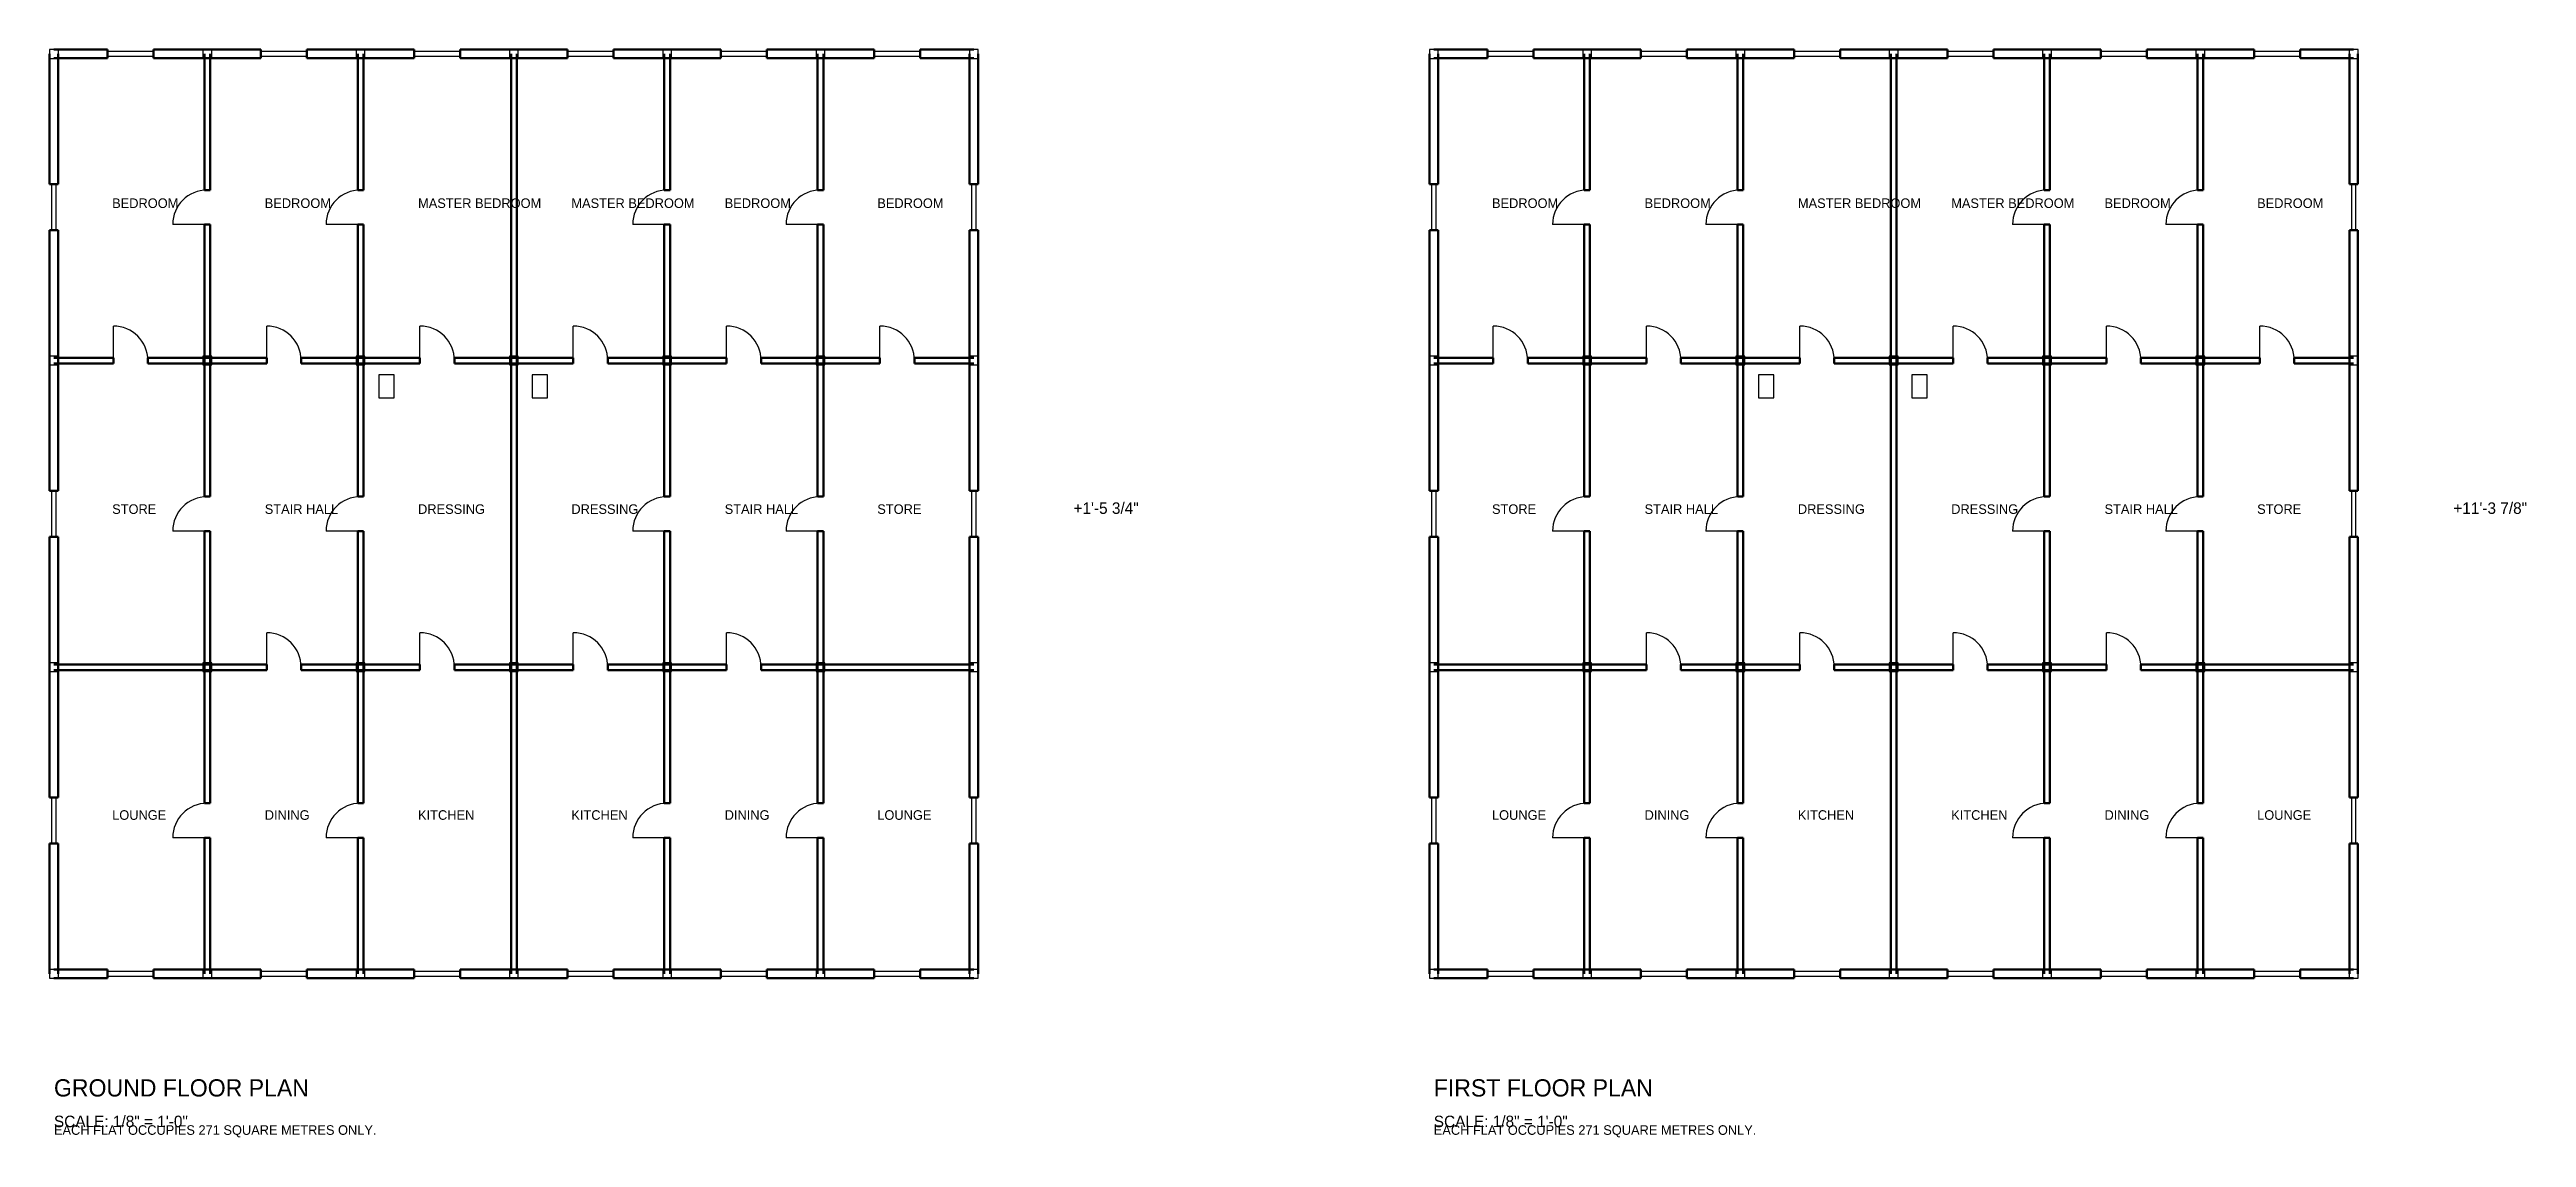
# Model space of a CAD drawing. Header units: inches. Extents: x -5 to 8278, y -168 to 949.
# Drawn here: x -5 to 2540, y -168 to 949 of the extents above; entities that cross this region are included whole.
import ezdxf

# ---------------------------------------------------------------- set-up
doc = ezdxf.new("R2010")
doc.units = ezdxf.units.IN
for name, color, linetype in [('COLUMN', 5, 'CONTINUOUS'), ('DOOR', 3, 'CONTINUOUS'), ('SANITARY', 7, 'CONTINUOUS'), ('TEXT', 6, 'CONTINUOUS'), ('WALL', 4, 'CONTINUOUS'), ('WIND', 2, 'CONTINUOUS')]:
    doc.layers.add(name, color=color, linetype=linetype)

msp = doc.modelspace()

# ---------------------------------------------------------------- texts
at = {"layer": 'TEXT'}
for s, height, p in [('BEDROOM', 9.8425, (59.7933, 786.6634)), ('BEDROOM', 9.8425, (216.5354, 786.6634)), ('MASTER BEDROOM', 9.8425, (374.0157, 786.6634)), ('MASTER BEDROOM', 9.8425, (531.4961, 786.6634)), ('BEDROOM', 9.8425, (688.9764, 786.6634)), ('BEDROOM', 9.8425, (845.7185, 786.6634)), ('BEDROOM', 9.8425, (1477.1161, 786.6634)), ('BEDROOM', 9.8425, (1633.8583, 786.6634)), ('MASTER BEDROOM', 9.8425, (1791.3386, 786.6634)), ('MASTER BEDROOM', 9.8425, (1948.8189, 786.6634)), ('BEDROOM', 9.8425, (2106.2992, 786.6634)), ('BEDROOM', 9.8425, (2263.0413, 786.6634)), ('+1\'-5 3/4"', 11.811, (1047.2441, 472.4409)), ('+11\'-3 7/8"', 11.811, (2464.5669, 472.4409)), ('STORE', 9.8425, (59.7933, 472.4409)), ('STAIR HALL', 9.8425, (216.5354, 472.4409)), ('DRESSING', 9.8425, (374.0157, 472.4409)), ('DRESSING', 9.8425, (531.4961, 472.4409)), ('STAIR HALL', 9.8425, (688.9764, 472.4409)), ('STORE', 9.8425, (845.7185, 472.4409)), ('STORE', 9.8425, (1477.1161, 472.4409)), ('STAIR HALL', 9.8425, (1633.8583, 472.4409)), ('DRESSING', 9.8425, (1791.3386, 472.4409)), ('DRESSING', 9.8425, (1948.8189, 472.4409)), ('STAIR HALL', 9.8425, (2106.2992, 472.4409)), ('STORE', 9.8425, (2263.0413, 472.4409)), ('LOUNGE', 9.8425, (59.7933, 158.2185)), ('DINING', 9.8425, (216.5354, 158.2185)), ('KITCHEN', 9.8425, (374.0157, 158.2185)), ('KITCHEN', 9.8425, (531.4961, 158.2185)), ('DINING', 9.8425, (688.9764, 158.2185)), ('LOUNGE', 9.8425, (845.7185, 158.2185)), ('LOUNGE', 9.8425, (1477.1161, 158.2185)), ('DINING', 9.8425, (1633.8583, 158.2185)), ('KITCHEN', 9.8425, (1791.3386, 158.2185)), ('KITCHEN', 9.8425, (1948.8189, 158.2185)), ('DINING', 9.8425, (2106.2992, 158.2185)), ('LOUNGE', 9.8425, (2263.0413, 158.2185)), ('GROUND FLOOR PLAN', 17.7165, (0, -125.9843)), ('FIRST FLOOR PLAN', 17.7165, (1417.3228, -125.9843)), ('SCALE: 1/8" = 1\'-0"', 11.811, (0, -157.4803)), ('SCALE: 1/8" = 1\'-0"', 11.811, (1417.3228, -157.4803)), ('EACH FLAT OCCUPIES 271 SQUARE METRES ONLY.', 9.8425, (0, -165.3543)), ('EACH FLAT OCCUPIES 271 SQUARE METRES ONLY.', 9.8425, (1417.3228, -165.3543))]:
    msp.add_text(s, height=height, dxfattribs=at).set_placement(p)

# ---------------------------------------------------------------- linework, layer by layer
at = {"layer": 'COLUMN'}
for points in [[(-4.5276, 940.3543), (4.5276, 940.3543), (4.5276, 949.4094), (-4.5276, 949.4094)], [(152.9528, 940.3543), (162.0079, 940.3543), (162.0079, 949.4094), (152.9528, 949.4094)], [(310.4331, 940.3543), (319.4882, 940.3543), (319.4882, 949.4094), (310.4331, 949.4094)], [(467.9134, 940.3543), (476.9685, 940.3543), (476.9685, 949.4094), (467.9134, 949.4094)], [(625.3937, 940.3543), (634.4488, 940.3543), (634.4488, 949.4094), (625.3937, 949.4094)], [(782.874, 940.3543), (791.9291, 940.3543), (791.9291, 949.4094), (782.874, 949.4094)], [(940.3543, 940.3543), (949.4094, 940.3543), (949.4094, 949.4094), (940.3543, 949.4094)], [(1412.7953, 940.3543), (1421.8504, 940.3543), (1421.8504, 949.4094), (1412.7953, 949.4094)], [(1570.2756, 940.3543), (1579.3307, 940.3543), (1579.3307, 949.4094), (1570.2756, 949.4094)], [(1727.7559, 940.3543), (1736.811, 940.3543), (1736.811, 949.4094), (1727.7559, 949.4094)], [(1885.2362, 940.3543), (1894.2913, 940.3543), (1894.2913, 949.4094), (1885.2362, 949.4094)], [(2042.7165, 940.3543), (2051.7717, 940.3543), (2051.7717, 949.4094), (2042.7165, 949.4094)], [(2200.1969, 940.3543), (2209.252, 940.3543), (2209.252, 949.4094), (2200.1969, 949.4094)], [(2357.6772, 940.3543), (2366.7323, 940.3543), (2366.7323, 949.4094), (2357.6772, 949.4094)], [(-4.5276, 625.3937), (4.5276, 625.3937), (4.5276, 634.4488), (-4.5276, 634.4488)], [(152.9528, 625.3937), (162.0079, 625.3937), (162.0079, 634.4488), (152.9528, 634.4488)], [(310.4331, 625.3937), (319.4882, 625.3937), (319.4882, 634.4488), (310.4331, 634.4488)], [(467.9134, 625.3937), (476.9685, 625.3937), (476.9685, 634.4488), (467.9134, 634.4488)], [(625.3937, 625.3937), (634.4488, 625.3937), (634.4488, 634.4488), (625.3937, 634.4488)], [(782.874, 625.3937), (791.9291, 625.3937), (791.9291, 634.4488), (782.874, 634.4488)], [(940.3543, 625.3937), (949.4094, 625.3937), (949.4094, 634.4488), (940.3543, 634.4488)], [(1412.7953, 625.3937), (1421.8504, 625.3937), (1421.8504, 634.4488), (1412.7953, 634.4488)], [(1570.2756, 625.3937), (1579.3307, 625.3937), (1579.3307, 634.4488), (1570.2756, 634.4488)], [(1727.7559, 625.3937), (1736.811, 625.3937), (1736.811, 634.4488), (1727.7559, 634.4488)], [(1885.2362, 625.3937), (1894.2913, 625.3937), (1894.2913, 634.4488), (1885.2362, 634.4488)], [(2042.7165, 625.3937), (2051.7717, 625.3937), (2051.7717, 634.4488), (2042.7165, 634.4488)], [(2200.1969, 625.3937), (2209.252, 625.3937), (2209.252, 634.4488), (2200.1969, 634.4488)], [(2357.6772, 625.3937), (2366.7323, 625.3937), (2366.7323, 634.4488), (2357.6772, 634.4488)], [(-4.5276, 310.4331), (4.5276, 310.4331), (4.5276, 319.4882), (-4.5276, 319.4882)], [(152.9528, 310.4331), (162.0079, 310.4331), (162.0079, 319.4882), (152.9528, 319.4882)], [(310.4331, 310.4331), (319.4882, 310.4331), (319.4882, 319.4882), (310.4331, 319.4882)], [(467.9134, 310.4331), (476.9685, 310.4331), (476.9685, 319.4882), (467.9134, 319.4882)], [(625.3937, 310.4331), (634.4488, 310.4331), (634.4488, 319.4882), (625.3937, 319.4882)], [(782.874, 310.4331), (791.9291, 310.4331), (791.9291, 319.4882), (782.874, 319.4882)], [(940.3543, 310.4331), (949.4094, 310.4331), (949.4094, 319.4882), (940.3543, 319.4882)], [(1412.7953, 310.4331), (1421.8504, 310.4331), (1421.8504, 319.4882), (1412.7953, 319.4882)], [(1570.2756, 310.4331), (1579.3307, 310.4331), (1579.3307, 319.4882), (1570.2756, 319.4882)], [(1727.7559, 310.4331), (1736.811, 310.4331), (1736.811, 319.4882), (1727.7559, 319.4882)], [(1885.2362, 310.4331), (1894.2913, 310.4331), (1894.2913, 319.4882), (1885.2362, 319.4882)], [(2042.7165, 310.4331), (2051.7717, 310.4331), (2051.7717, 319.4882), (2042.7165, 319.4882)], [(2200.1969, 310.4331), (2209.252, 310.4331), (2209.252, 319.4882), (2200.1969, 319.4882)], [(2357.6772, 310.4331), (2366.7323, 310.4331), (2366.7323, 319.4882), (2357.6772, 319.4882)], [(-4.5276, -4.5276), (4.5276, -4.5276), (4.5276, 4.5276), (-4.5276, 4.5276)], [(152.9528, -4.5276), (162.0079, -4.5276), (162.0079, 4.5276), (152.9528, 4.5276)], [(310.4331, -4.5276), (319.4882, -4.5276), (319.4882, 4.5276), (310.4331, 4.5276)], [(467.9134, -4.5276), (476.9685, -4.5276), (476.9685, 4.5276), (467.9134, 4.5276)], [(625.3937, -4.5276), (634.4488, -4.5276), (634.4488, 4.5276), (625.3937, 4.5276)], [(782.874, -4.5276), (791.9291, -4.5276), (791.9291, 4.5276), (782.874, 4.5276)], [(940.3543, -4.5276), (949.4094, -4.5276), (949.4094, 4.5276), (940.3543, 4.5276)], [(1412.7953, -4.5276), (1421.8504, -4.5276), (1421.8504, 4.5276), (1412.7953, 4.5276)], [(1570.2756, -4.5276), (1579.3307, -4.5276), (1579.3307, 4.5276), (1570.2756, 4.5276)], [(1727.7559, -4.5276), (1736.811, -4.5276), (1736.811, 4.5276), (1727.7559, 4.5276)], [(1885.2362, -4.5276), (1894.2913, -4.5276), (1894.2913, 4.5276), (1885.2362, 4.5276)], [(2042.7165, -4.5276), (2051.7717, -4.5276), (2051.7717, 4.5276), (2042.7165, 4.5276)], [(2200.1969, -4.5276), (2209.252, -4.5276), (2209.252, 4.5276), (2200.1969, 4.5276)], [(2357.6772, -4.5276), (2366.7323, -4.5276), (2366.7323, 4.5276), (2357.6772, 4.5276)]]:
    msp.add_lwpolyline(points, close=True, dxfattribs=at)
at = {"layer": 'DOOR'}
for p, q in [((157.4803, 769.685), (122.0472, 769.685)), ((314.9606, 769.685), (279.5276, 769.685)), ((629.9213, 769.685), (594.4882, 769.685)), ((787.4016, 769.685), (751.9685, 769.685)), ((1574.8031, 769.685), (1539.3701, 769.685)), ((1732.2835, 769.685), (1696.8504, 769.685)), ((2047.2441, 769.685), (2011.811, 769.685)), ((2204.7244, 769.685), (2169.2913, 769.685)), ((61.0236, 629.9213), (61.0236, 665.3543)), ((218.5039, 629.9213), (218.5039, 665.3543)), ((375.9843, 629.9213), (375.9843, 665.3543)), ((533.4646, 629.9213), (533.4646, 665.3543)), ((690.9449, 629.9213), (690.9449, 665.3543)), ((848.4252, 629.9213), (848.4252, 665.3543)), ((1478.3465, 629.9213), (1478.3465, 665.3543)), ((1635.8268, 629.9213), (1635.8268, 665.3543)), ((1793.3071, 629.9213), (1793.3071, 665.3543)), ((1950.7874, 629.9213), (1950.7874, 665.3543)), ((2108.2677, 629.9213), (2108.2677, 665.3543)), ((2265.748, 629.9213), (2265.748, 665.3543)), ((157.4803, 454.7244), (122.0472, 454.7244)), ((314.9606, 454.7244), (279.5276, 454.7244)), ((629.9213, 454.7244), (594.4882, 454.7244)), ((787.4016, 454.7244), (751.9685, 454.7244)), ((1574.8031, 454.7244), (1539.3701, 454.7244)), ((1732.2835, 454.7244), (1696.8504, 454.7244)), ((2047.2441, 454.7244), (2011.811, 454.7244)), ((2204.7244, 454.7244), (2169.2913, 454.7244)), ((218.5039, 314.9606), (218.5039, 350.3937)), ((375.9843, 314.9606), (375.9843, 350.3937)), ((533.4646, 314.9606), (533.4646, 350.3937)), ((690.9449, 314.9606), (690.9449, 350.3937)), ((1635.8268, 314.9606), (1635.8268, 350.3937)), ((1793.3071, 314.9606), (1793.3071, 350.3937)), ((1950.7874, 314.9606), (1950.7874, 350.3937)), ((2108.2677, 314.9606), (2108.2677, 350.3937)), ((157.4803, 139.7638), (122.0472, 139.7638)), ((314.9606, 139.7638), (279.5276, 139.7638)), ((629.9213, 139.7638), (594.4882, 139.7638)), ((787.4016, 139.7638), (751.9685, 139.7638)), ((1574.8031, 139.7638), (1539.3701, 139.7638)), ((1732.2835, 139.7638), (1696.8504, 139.7638)), ((2047.2441, 139.7638), (2011.811, 139.7638)), ((2204.7244, 139.7638), (2169.2913, 139.7638))]:
    msp.add_line(p, q, dxfattribs=at)
for centre, start, end in [((157.4803, 769.685), 90, 180), ((314.9606, 769.685), 90, 180), ((629.9213, 769.685), 90, 180), ((787.4016, 769.685), 90, 180), ((1574.8031, 769.685), 90, 180), ((1732.2835, 769.685), 90, 180), ((2047.2441, 769.685), 90, 180), ((2204.7244, 769.685), 90, 180), ((61.0236, 629.9213), 0, 90), ((218.5039, 629.9213), 0, 90), ((375.9843, 629.9213), 0, 90), ((533.4646, 629.9213), 0, 90), ((690.9449, 629.9213), 0, 90), ((848.4252, 629.9213), 0, 90), ((1478.3465, 629.9213), 0, 90), ((1635.8268, 629.9213), 0, 90), ((1793.3071, 629.9213), 0, 90), ((1950.7874, 629.9213), 0, 90), ((2108.2677, 629.9213), 0, 90), ((2265.748, 629.9213), 0, 90), ((157.4803, 454.7244), 90, 180), ((314.9606, 454.7244), 90, 180), ((629.9213, 454.7244), 90, 180), ((787.4016, 454.7244), 90, 180), ((1574.8031, 454.7244), 90, 180), ((1732.2835, 454.7244), 90, 180), ((2047.2441, 454.7244), 90, 180), ((2204.7244, 454.7244), 90, 180), ((218.5039, 314.9606), 0, 90), ((375.9843, 314.9606), 0, 90), ((533.4646, 314.9606), 0, 90), ((690.9449, 314.9606), 0, 90), ((1635.8268, 314.9606), 0, 90), ((1793.3071, 314.9606), 0, 90), ((1950.7874, 314.9606), 0, 90), ((2108.2677, 314.9606), 0, 90), ((157.4803, 139.7638), 90, 180), ((314.9606, 139.7638), 90, 180), ((629.9213, 139.7638), 90, 180), ((787.4016, 139.7638), 90, 180), ((1574.8031, 139.7638), 90, 180), ((1732.2835, 139.7638), 90, 180), ((2047.2441, 139.7638), 90, 180), ((2204.7244, 139.7638), 90, 180)]:
    msp.add_arc(centre, 35.4331, start, end, dxfattribs=at)
at = {"layer": 'SANITARY'}
for points in [[(333.6614, 591.5354), (349.4094, 591.5354), (349.4094, 615.1575), (333.6614, 615.1575)], [(491.1417, 591.5354), (506.8898, 591.5354), (506.8898, 615.1575), (491.1417, 615.1575)], [(1750.9843, 591.5354), (1766.7323, 591.5354), (1766.7323, 615.1575), (1750.9843, 615.1575)], [(1908.4646, 591.5354), (1924.2126, 591.5354), (1924.2126, 615.1575), (1908.4646, 615.1575)]]:
    msp.add_lwpolyline(points, close=True, dxfattribs=at)
at = {"layer": 'WALL', "lineweight": 50}
for p, q in [((-4.4291, 811.0236), (-4.4291, 944.8819)), ((55.1181, 949.311), (0, 949.311)), ((4.4291, 944.8819), (4.4291, 811.0236)), ((55.1181, 940.4528), (55.1181, 949.311)), ((157.4803, 949.311), (102.3622, 949.311)), ((102.3622, 940.4528), (102.3622, 949.311)), ((154.5276, 805.1181), (154.5276, 944.8819)), ((212.5984, 949.311), (157.4803, 949.311)), ((160.4331, 944.8819), (160.4331, 805.1181)), ((212.5984, 940.4528), (212.5984, 949.311)), ((314.9606, 949.311), (259.8425, 949.311)), ((259.8425, 940.4528), (259.8425, 949.311)), ((312.0079, 805.1181), (312.0079, 944.8819)), ((370.0787, 949.311), (314.9606, 949.311)), ((317.9134, 944.8819), (317.9134, 805.1181)), ((370.0787, 940.4528), (370.0787, 949.311)), ((472.4409, 949.311), (417.3228, 949.311)), ((417.3228, 940.4528), (417.3228, 949.311)), ((469.4882, 629.9213), (469.4882, 944.8819)), ((527.5591, 949.311), (472.4409, 949.311)), ((475.3937, 944.8819), (475.3937, 629.9213)), ((527.5591, 940.4528), (527.5591, 949.311)), ((629.9213, 949.311), (574.8031, 949.311)), ((574.8031, 940.4528), (574.8031, 949.311)), ((626.9685, 805.1181), (626.9685, 944.8819)), ((685.0394, 949.311), (629.9213, 949.311)), ((632.874, 944.8819), (632.874, 805.1181)), ((685.0394, 940.4528), (685.0394, 949.311)), ((787.4016, 949.311), (732.2835, 949.311)), ((732.2835, 940.4528), (732.2835, 949.311)), ((784.4488, 805.1181), (784.4488, 944.8819)), ((842.5197, 949.311), (787.4016, 949.311)), ((790.3543, 944.8819), (790.3543, 805.1181)), ((842.5197, 940.4528), (842.5197, 949.311)), ((944.8819, 949.311), (889.7638, 949.311)), ((889.7638, 940.4528), (889.7638, 949.311)), ((940.4528, 811.0236), (940.4528, 944.8819)), ((949.311, 944.8819), (949.311, 811.0236)), ((1412.8937, 811.0236), (1412.8937, 944.8819)), ((1472.4409, 949.311), (1417.3228, 949.311)), ((1421.752, 944.8819), (1421.752, 811.0236)), ((1472.4409, 940.4528), (1472.4409, 949.311)), ((1574.8031, 949.311), (1519.685, 949.311)), ((1519.685, 940.4528), (1519.685, 949.311)), ((1571.8504, 805.1181), (1571.8504, 944.8819)), ((1629.9213, 949.311), (1574.8031, 949.311)), ((1577.7559, 944.8819), (1577.7559, 805.1181)), ((1629.9213, 940.4528), (1629.9213, 949.311)), ((1732.2835, 949.311), (1677.1654, 949.311)), ((1677.1654, 940.4528), (1677.1654, 949.311)), ((1729.3307, 805.1181), (1729.3307, 944.8819)), ((1787.4016, 949.311), (1732.2835, 949.311)), ((1735.2362, 944.8819), (1735.2362, 805.1181)), ((1787.4016, 940.4528), (1787.4016, 949.311)), ((1889.7638, 949.311), (1834.6457, 949.311)), ((1834.6457, 940.4528), (1834.6457, 949.311)), ((1886.811, 629.9213), (1886.811, 944.8819)), ((1944.8819, 949.311), (1889.7638, 949.311)), ((1892.7165, 944.8819), (1892.7165, 629.9213)), ((1944.8819, 940.4528), (1944.8819, 949.311)), ((2047.2441, 949.311), (1992.126, 949.311)), ((1992.126, 940.4528), (1992.126, 949.311)), ((2044.2913, 805.1181), (2044.2913, 944.8819)), ((2102.3622, 949.311), (2047.2441, 949.311)), ((2050.1969, 944.8819), (2050.1969, 805.1181)), ((2102.3622, 940.4528), (2102.3622, 949.311)), ((2204.7244, 949.311), (2149.6063, 949.311)), ((2149.6063, 940.4528), (2149.6063, 949.311)), ((2201.7717, 805.1181), (2201.7717, 944.8819)), ((2259.8425, 949.311), (2204.7244, 949.311)), ((2207.6772, 944.8819), (2207.6772, 805.1181)), ((2259.8425, 940.4528), (2259.8425, 949.311)), ((2362.2047, 949.311), (2307.0866, 949.311)), ((2307.0866, 940.4528), (2307.0866, 949.311)), ((2357.7756, 811.0236), (2357.7756, 944.8819)), ((2366.6339, 944.8819), (2366.6339, 811.0236)), ((0, 940.4528), (55.1181, 940.4528)), ((102.3622, 940.4528), (157.4803, 940.4528)), ((157.4803, 940.4528), (212.5984, 940.4528)), ((259.8425, 940.4528), (314.9606, 940.4528)), ((314.9606, 940.4528), (370.0787, 940.4528)), ((417.3228, 940.4528), (472.4409, 940.4528)), ((472.4409, 940.4528), (527.5591, 940.4528)), ((574.8031, 940.4528), (629.9213, 940.4528)), ((629.9213, 940.4528), (685.0394, 940.4528)), ((732.2835, 940.4528), (787.4016, 940.4528)), ((787.4016, 940.4528), (842.5197, 940.4528)), ((889.7638, 940.4528), (944.8819, 940.4528)), ((1417.3228, 940.4528), (1472.4409, 940.4528)), ((1519.685, 940.4528), (1574.8031, 940.4528)), ((1574.8031, 940.4528), (1629.9213, 940.4528)), ((1677.1654, 940.4528), (1732.2835, 940.4528)), ((1732.2835, 940.4528), (1787.4016, 940.4528)), ((1834.6457, 940.4528), (1889.7638, 940.4528)), ((1889.7638, 940.4528), (1944.8819, 940.4528)), ((1992.126, 940.4528), (2047.2441, 940.4528)), ((2047.2441, 940.4528), (2102.3622, 940.4528)), ((2149.6063, 940.4528), (2204.7244, 940.4528)), ((2204.7244, 940.4528), (2259.8425, 940.4528)), ((2307.0866, 940.4528), (2362.2047, 940.4528)), ((-4.4291, 811.0236), (4.4291, 811.0236)), ((154.5276, 805.1181), (160.4331, 805.1181)), ((312.0079, 805.1181), (317.9134, 805.1181)), ((626.9685, 805.1181), (632.874, 805.1181)), ((784.4488, 805.1181), (790.3543, 805.1181)), ((940.4528, 811.0236), (949.311, 811.0236)), ((1412.8937, 811.0236), (1421.752, 811.0236)), ((1571.8504, 805.1181), (1577.7559, 805.1181)), ((1729.3307, 805.1181), (1735.2362, 805.1181)), ((2044.2913, 805.1181), (2050.1969, 805.1181)), ((2201.7717, 805.1181), (2207.6772, 805.1181)), ((2357.7756, 811.0236), (2366.6339, 811.0236)), ((-4.4291, 629.9213), (-4.4291, 763.7795)), ((-4.4291, 763.7795), (4.4291, 763.7795)), ((4.4291, 763.7795), (4.4291, 629.9213)), ((154.5276, 629.9213), (154.5276, 769.685)), ((154.5276, 769.685), (160.4331, 769.685)), ((160.4331, 769.685), (160.4331, 629.9213)), ((312.0079, 629.9213), (312.0079, 769.685)), ((312.0079, 769.685), (317.9134, 769.685)), ((317.9134, 769.685), (317.9134, 629.9213)), ((626.9685, 629.9213), (626.9685, 769.685)), ((626.9685, 769.685), (632.874, 769.685)), ((632.874, 769.685), (632.874, 629.9213)), ((784.4488, 629.9213), (784.4488, 769.685)), ((784.4488, 769.685), (790.3543, 769.685)), ((790.3543, 769.685), (790.3543, 629.9213)), ((940.4528, 629.9213), (940.4528, 763.7795)), ((940.4528, 763.7795), (949.311, 763.7795)), ((949.311, 763.7795), (949.311, 629.9213)), ((1412.8937, 629.9213), (1412.8937, 763.7795)), ((1412.8937, 763.7795), (1421.752, 763.7795)), ((1421.752, 763.7795), (1421.752, 629.9213)), ((1571.8504, 629.9213), (1571.8504, 769.685)), ((1571.8504, 769.685), (1577.7559, 769.685)), ((1577.7559, 769.685), (1577.7559, 629.9213)), ((1729.3307, 629.9213), (1729.3307, 769.685)), ((1729.3307, 769.685), (1735.2362, 769.685)), ((1735.2362, 769.685), (1735.2362, 629.9213)), ((2044.2913, 629.9213), (2044.2913, 769.685)), ((2044.2913, 769.685), (2050.1969, 769.685)), ((2050.1969, 769.685), (2050.1969, 629.9213)), ((2201.7717, 629.9213), (2201.7717, 769.685)), ((2201.7717, 769.685), (2207.6772, 769.685)), ((2207.6772, 769.685), (2207.6772, 629.9213)), ((2357.7756, 629.9213), (2357.7756, 763.7795)), ((2357.7756, 763.7795), (2366.6339, 763.7795)), ((2366.6339, 763.7795), (2366.6339, 629.9213)), ((-4.4291, 496.063), (-4.4291, 629.9213)), ((61.0236, 632.874), (0, 632.874)), ((0, 626.9685), (61.0236, 626.9685)), ((4.4291, 629.9213), (4.4291, 496.063)), ((61.0236, 626.9685), (61.0236, 632.874)), ((157.4803, 632.874), (96.4567, 632.874)), ((96.4567, 626.9685), (96.4567, 632.874)), ((96.4567, 626.9685), (157.4803, 626.9685)), ((154.5276, 490.1575), (154.5276, 629.9213)), ((218.5039, 632.874), (157.4803, 632.874)), ((157.4803, 626.9685), (218.5039, 626.9685)), ((160.4331, 629.9213), (160.4331, 490.1575)), ((218.5039, 626.9685), (218.5039, 632.874)), ((314.9606, 632.874), (253.937, 632.874)), ((253.937, 626.9685), (253.937, 632.874)), ((253.937, 626.9685), (314.9606, 626.9685)), ((312.0079, 490.1575), (312.0079, 629.9213)), ((375.9843, 632.874), (314.9606, 632.874)), ((314.9606, 626.9685), (375.9843, 626.9685)), ((317.9134, 629.9213), (317.9134, 490.1575)), ((375.9843, 626.9685), (375.9843, 632.874)), ((472.4409, 632.874), (411.4173, 632.874)), ((411.4173, 626.9685), (411.4173, 632.874)), ((411.4173, 626.9685), (472.4409, 626.9685)), ((469.4882, 314.9606), (469.4882, 629.9213)), ((533.4646, 632.874), (472.4409, 632.874)), ((472.4409, 626.9685), (533.4646, 626.9685)), ((475.3937, 629.9213), (475.3937, 314.9606)), ((533.4646, 626.9685), (533.4646, 632.874)), ((629.9213, 632.874), (568.8976, 632.874)), ((568.8976, 626.9685), (568.8976, 632.874)), ((568.8976, 626.9685), (629.9213, 626.9685)), ((626.9685, 490.1575), (626.9685, 629.9213)), ((690.9449, 632.874), (629.9213, 632.874)), ((629.9213, 626.9685), (690.9449, 626.9685)), ((632.874, 629.9213), (632.874, 490.1575)), ((690.9449, 626.9685), (690.9449, 632.874)), ((787.4016, 632.874), (726.378, 632.874)), ((726.378, 626.9685), (726.378, 632.874)), ((726.378, 626.9685), (787.4016, 626.9685)), ((784.4488, 490.1575), (784.4488, 629.9213)), ((848.4252, 632.874), (787.4016, 632.874)), ((787.4016, 626.9685), (848.4252, 626.9685)), ((790.3543, 629.9213), (790.3543, 490.1575)), ((848.4252, 626.9685), (848.4252, 632.874)), ((944.8819, 632.874), (883.8583, 632.874)), ((883.8583, 626.9685), (883.8583, 632.874)), ((883.8583, 626.9685), (944.8819, 626.9685)), ((940.4528, 496.063), (940.4528, 629.9213)), ((949.311, 629.9213), (949.311, 496.063)), ((1412.8937, 496.063), (1412.8937, 629.9213)), ((1478.3465, 632.874), (1417.3228, 632.874)), ((1417.3228, 626.9685), (1478.3465, 626.9685)), ((1421.752, 629.9213), (1421.752, 496.063)), ((1478.3465, 626.9685), (1478.3465, 632.874)), ((1574.8031, 632.874), (1513.7795, 632.874)), ((1513.7795, 626.9685), (1513.7795, 632.874)), ((1513.7795, 626.9685), (1574.8031, 626.9685)), ((1571.8504, 490.1575), (1571.8504, 629.9213)), ((1635.8268, 632.874), (1574.8031, 632.874)), ((1574.8031, 626.9685), (1635.8268, 626.9685)), ((1577.7559, 629.9213), (1577.7559, 490.1575)), ((1635.8268, 626.9685), (1635.8268, 632.874)), ((1732.2835, 632.874), (1671.2598, 632.874)), ((1671.2598, 626.9685), (1671.2598, 632.874)), ((1671.2598, 626.9685), (1732.2835, 626.9685)), ((1729.3307, 490.1575), (1729.3307, 629.9213)), ((1793.3071, 632.874), (1732.2835, 632.874)), ((1732.2835, 626.9685), (1793.3071, 626.9685)), ((1735.2362, 629.9213), (1735.2362, 490.1575)), ((1793.3071, 626.9685), (1793.3071, 632.874)), ((1889.7638, 632.874), (1828.7402, 632.874)), ((1828.7402, 626.9685), (1828.7402, 632.874)), ((1828.7402, 626.9685), (1889.7638, 626.9685)), ((1886.811, 314.9606), (1886.811, 629.9213)), ((1950.7874, 632.874), (1889.7638, 632.874)), ((1889.7638, 626.9685), (1950.7874, 626.9685)), ((1892.7165, 629.9213), (1892.7165, 314.9606)), ((1950.7874, 626.9685), (1950.7874, 632.874)), ((2047.2441, 632.874), (1986.2205, 632.874)), ((1986.2205, 626.9685), (1986.2205, 632.874)), ((1986.2205, 626.9685), (2047.2441, 626.9685)), ((2044.2913, 490.1575), (2044.2913, 629.9213)), ((2108.2677, 632.874), (2047.2441, 632.874)), ((2047.2441, 626.9685), (2108.2677, 626.9685)), ((2050.1969, 629.9213), (2050.1969, 490.1575)), ((2108.2677, 626.9685), (2108.2677, 632.874)), ((2204.7244, 632.874), (2143.7008, 632.874)), ((2143.7008, 626.9685), (2143.7008, 632.874)), ((2143.7008, 626.9685), (2204.7244, 626.9685)), ((2201.7717, 490.1575), (2201.7717, 629.9213)), ((2265.748, 632.874), (2204.7244, 632.874)), ((2204.7244, 626.9685), (2265.748, 626.9685)), ((2207.6772, 629.9213), (2207.6772, 490.1575)), ((2265.748, 626.9685), (2265.748, 632.874)), ((2362.2047, 632.874), (2301.1811, 632.874)), ((2301.1811, 626.9685), (2301.1811, 632.874)), ((2301.1811, 626.9685), (2362.2047, 626.9685)), ((2357.7756, 496.063), (2357.7756, 629.9213)), ((2366.6339, 629.9213), (2366.6339, 496.063)), ((-4.4291, 496.063), (4.4291, 496.063)), ((154.5276, 490.1575), (160.4331, 490.1575)), ((312.0079, 490.1575), (317.9134, 490.1575)), ((626.9685, 490.1575), (632.874, 490.1575)), ((784.4488, 490.1575), (790.3543, 490.1575)), ((940.4528, 496.063), (949.311, 496.063)), ((1412.8937, 496.063), (1421.752, 496.063)), ((1571.8504, 490.1575), (1577.7559, 490.1575)), ((1729.3307, 490.1575), (1735.2362, 490.1575)), ((2044.2913, 490.1575), (2050.1969, 490.1575)), ((2201.7717, 490.1575), (2207.6772, 490.1575)), ((2357.7756, 496.063), (2366.6339, 496.063)), ((-4.4291, 314.9606), (-4.4291, 448.8189)), ((-4.4291, 448.8189), (4.4291, 448.8189)), ((4.4291, 448.8189), (4.4291, 314.9606)), ((154.5276, 314.9606), (154.5276, 454.7244)), ((154.5276, 454.7244), (160.4331, 454.7244)), ((160.4331, 454.7244), (160.4331, 314.9606)), ((312.0079, 314.9606), (312.0079, 454.7244)), ((312.0079, 454.7244), (317.9134, 454.7244)), ((317.9134, 454.7244), (317.9134, 314.9606)), ((626.9685, 314.9606), (626.9685, 454.7244)), ((626.9685, 454.7244), (632.874, 454.7244)), ((632.874, 454.7244), (632.874, 314.9606)), ((784.4488, 314.9606), (784.4488, 454.7244)), ((784.4488, 454.7244), (790.3543, 454.7244)), ((790.3543, 454.7244), (790.3543, 314.9606)), ((940.4528, 314.9606), (940.4528, 448.8189)), ((940.4528, 448.8189), (949.311, 448.8189)), ((949.311, 448.8189), (949.311, 314.9606)), ((1412.8937, 314.9606), (1412.8937, 448.8189)), ((1412.8937, 448.8189), (1421.752, 448.8189)), ((1421.752, 448.8189), (1421.752, 314.9606)), ((1571.8504, 314.9606), (1571.8504, 454.7244)), ((1571.8504, 454.7244), (1577.7559, 454.7244)), ((1577.7559, 454.7244), (1577.7559, 314.9606)), ((1729.3307, 314.9606), (1729.3307, 454.7244)), ((1729.3307, 454.7244), (1735.2362, 454.7244)), ((1735.2362, 454.7244), (1735.2362, 314.9606)), ((2044.2913, 314.9606), (2044.2913, 454.7244)), ((2044.2913, 454.7244), (2050.1969, 454.7244)), ((2050.1969, 454.7244), (2050.1969, 314.9606)), ((2201.7717, 314.9606), (2201.7717, 454.7244)), ((2201.7717, 454.7244), (2207.6772, 454.7244)), ((2207.6772, 454.7244), (2207.6772, 314.9606)), ((2357.7756, 314.9606), (2357.7756, 448.8189)), ((2357.7756, 448.8189), (2366.6339, 448.8189)), ((2366.6339, 448.8189), (2366.6339, 314.9606)), ((-4.4291, 181.1024), (-4.4291, 314.9606)), ((157.4803, 317.9134), (0, 317.9134)), ((0, 312.0079), (157.4803, 312.0079)), ((4.4291, 314.9606), (4.4291, 181.1024)), ((154.5276, 175.1969), (154.5276, 314.9606)), ((218.5039, 317.9134), (157.4803, 317.9134)), ((157.4803, 312.0079), (218.5039, 312.0079)), ((160.4331, 314.9606), (160.4331, 175.1969)), ((218.5039, 312.0079), (218.5039, 317.9134)), ((314.9606, 317.9134), (253.937, 317.9134)), ((253.937, 312.0079), (253.937, 317.9134)), ((253.937, 312.0079), (314.9606, 312.0079)), ((312.0079, 175.1969), (312.0079, 314.9606)), ((375.9843, 317.9134), (314.9606, 317.9134)), ((314.9606, 312.0079), (375.9843, 312.0079)), ((317.9134, 314.9606), (317.9134, 175.1969)), ((375.9843, 312.0079), (375.9843, 317.9134)), ((472.4409, 317.9134), (411.4173, 317.9134)), ((411.4173, 312.0079), (411.4173, 317.9134)), ((411.4173, 312.0079), (472.4409, 312.0079)), ((469.4882, 0), (469.4882, 314.9606)), ((533.4646, 317.9134), (472.4409, 317.9134)), ((472.4409, 312.0079), (533.4646, 312.0079)), ((475.3937, 314.9606), (475.3937, 0)), ((533.4646, 312.0079), (533.4646, 317.9134)), ((629.9213, 317.9134), (568.8976, 317.9134)), ((568.8976, 312.0079), (568.8976, 317.9134)), ((568.8976, 312.0079), (629.9213, 312.0079)), ((626.9685, 175.1969), (626.9685, 314.9606)), ((690.9449, 317.9134), (629.9213, 317.9134)), ((629.9213, 312.0079), (690.9449, 312.0079)), ((632.874, 314.9606), (632.874, 175.1969)), ((690.9449, 312.0079), (690.9449, 317.9134)), ((787.4016, 317.9134), (726.378, 317.9134)), ((726.378, 312.0079), (726.378, 317.9134)), ((726.378, 312.0079), (787.4016, 312.0079)), ((784.4488, 175.1969), (784.4488, 314.9606)), ((944.8819, 317.9134), (787.4016, 317.9134)), ((787.4016, 312.0079), (944.8819, 312.0079)), ((790.3543, 314.9606), (790.3543, 175.1969)), ((940.4528, 181.1024), (940.4528, 314.9606)), ((949.311, 314.9606), (949.311, 181.1024)), ((1412.8937, 181.1024), (1412.8937, 314.9606)), ((1574.8031, 317.9134), (1417.3228, 317.9134)), ((1417.3228, 312.0079), (1574.8031, 312.0079)), ((1421.752, 314.9606), (1421.752, 181.1024)), ((1571.8504, 175.1969), (1571.8504, 314.9606)), ((1635.8268, 317.9134), (1574.8031, 317.9134)), ((1574.8031, 312.0079), (1635.8268, 312.0079)), ((1577.7559, 314.9606), (1577.7559, 175.1969)), ((1635.8268, 312.0079), (1635.8268, 317.9134)), ((1732.2835, 317.9134), (1671.2598, 317.9134)), ((1671.2598, 312.0079), (1671.2598, 317.9134)), ((1671.2598, 312.0079), (1732.2835, 312.0079)), ((1729.3307, 175.1969), (1729.3307, 314.9606)), ((1793.3071, 317.9134), (1732.2835, 317.9134)), ((1732.2835, 312.0079), (1793.3071, 312.0079)), ((1735.2362, 314.9606), (1735.2362, 175.1969)), ((1793.3071, 312.0079), (1793.3071, 317.9134)), ((1889.7638, 317.9134), (1828.7402, 317.9134)), ((1828.7402, 312.0079), (1828.7402, 317.9134)), ((1828.7402, 312.0079), (1889.7638, 312.0079)), ((1886.811, 0), (1886.811, 314.9606)), ((1950.7874, 317.9134), (1889.7638, 317.9134)), ((1889.7638, 312.0079), (1950.7874, 312.0079)), ((1892.7165, 314.9606), (1892.7165, 0)), ((1950.7874, 312.0079), (1950.7874, 317.9134)), ((2047.2441, 317.9134), (1986.2205, 317.9134)), ((1986.2205, 312.0079), (1986.2205, 317.9134)), ((1986.2205, 312.0079), (2047.2441, 312.0079)), ((2044.2913, 175.1969), (2044.2913, 314.9606)), ((2108.2677, 317.9134), (2047.2441, 317.9134)), ((2047.2441, 312.0079), (2108.2677, 312.0079)), ((2050.1969, 314.9606), (2050.1969, 175.1969)), ((2108.2677, 312.0079), (2108.2677, 317.9134)), ((2204.7244, 317.9134), (2143.7008, 317.9134)), ((2143.7008, 312.0079), (2143.7008, 317.9134)), ((2143.7008, 312.0079), (2204.7244, 312.0079)), ((2201.7717, 175.1969), (2201.7717, 314.9606)), ((2362.2047, 317.9134), (2204.7244, 317.9134)), ((2204.7244, 312.0079), (2362.2047, 312.0079)), ((2207.6772, 314.9606), (2207.6772, 175.1969)), ((2357.7756, 181.1024), (2357.7756, 314.9606)), ((2366.6339, 314.9606), (2366.6339, 181.1024)), ((-4.4291, 181.1024), (4.4291, 181.1024)), ((940.4528, 181.1024), (949.311, 181.1024)), ((1412.8937, 181.1024), (1421.752, 181.1024)), ((2357.7756, 181.1024), (2366.6339, 181.1024)), ((154.5276, 175.1969), (160.4331, 175.1969)), ((312.0079, 175.1969), (317.9134, 175.1969)), ((626.9685, 175.1969), (632.874, 175.1969)), ((784.4488, 175.1969), (790.3543, 175.1969)), ((1571.8504, 175.1969), (1577.7559, 175.1969)), ((1729.3307, 175.1969), (1735.2362, 175.1969)), ((2044.2913, 175.1969), (2050.1969, 175.1969)), ((2201.7717, 175.1969), (2207.6772, 175.1969)), ((-4.4291, 0), (-4.4291, 133.8583)), ((-4.4291, 133.8583), (4.4291, 133.8583)), ((4.4291, 133.8583), (4.4291, 0)), ((154.5276, 0), (154.5276, 139.7638)), ((154.5276, 139.7638), (160.4331, 139.7638)), ((160.4331, 139.7638), (160.4331, 0)), ((312.0079, 0), (312.0079, 139.7638)), ((312.0079, 139.7638), (317.9134, 139.7638)), ((317.9134, 139.7638), (317.9134, 0)), ((626.9685, 0), (626.9685, 139.7638)), ((626.9685, 139.7638), (632.874, 139.7638)), ((632.874, 139.7638), (632.874, 0)), ((784.4488, 0), (784.4488, 139.7638)), ((784.4488, 139.7638), (790.3543, 139.7638)), ((790.3543, 139.7638), (790.3543, 0)), ((940.4528, 0), (940.4528, 133.8583)), ((940.4528, 133.8583), (949.311, 133.8583)), ((949.311, 133.8583), (949.311, 0)), ((1412.8937, 0), (1412.8937, 133.8583)), ((1412.8937, 133.8583), (1421.752, 133.8583)), ((1421.752, 133.8583), (1421.752, 0)), ((1571.8504, 0), (1571.8504, 139.7638)), ((1571.8504, 139.7638), (1577.7559, 139.7638)), ((1577.7559, 139.7638), (1577.7559, 0)), ((1729.3307, 0), (1729.3307, 139.7638)), ((1729.3307, 139.7638), (1735.2362, 139.7638)), ((1735.2362, 139.7638), (1735.2362, 0)), ((2044.2913, 0), (2044.2913, 139.7638)), ((2044.2913, 139.7638), (2050.1969, 139.7638)), ((2050.1969, 139.7638), (2050.1969, 0)), ((2201.7717, 0), (2201.7717, 139.7638)), ((2201.7717, 139.7638), (2207.6772, 139.7638)), ((2207.6772, 139.7638), (2207.6772, 0)), ((2357.7756, 0), (2357.7756, 133.8583)), ((2357.7756, 133.8583), (2366.6339, 133.8583)), ((2366.6339, 133.8583), (2366.6339, 0)), ((55.1181, 4.4291), (0, 4.4291)), ((55.1181, -4.4291), (55.1181, 4.4291)), ((157.4803, 4.4291), (102.3622, 4.4291)), ((102.3622, -4.4291), (102.3622, 4.4291)), ((212.5984, 4.4291), (157.4803, 4.4291)), ((212.5984, -4.4291), (212.5984, 4.4291)), ((314.9606, 4.4291), (259.8425, 4.4291)), ((259.8425, -4.4291), (259.8425, 4.4291)), ((370.0787, 4.4291), (314.9606, 4.4291)), ((370.0787, -4.4291), (370.0787, 4.4291)), ((472.4409, 4.4291), (417.3228, 4.4291)), ((417.3228, -4.4291), (417.3228, 4.4291)), ((527.5591, 4.4291), (472.4409, 4.4291)), ((527.5591, -4.4291), (527.5591, 4.4291)), ((629.9213, 4.4291), (574.8031, 4.4291)), ((574.8031, -4.4291), (574.8031, 4.4291)), ((685.0394, 4.4291), (629.9213, 4.4291)), ((685.0394, -4.4291), (685.0394, 4.4291)), ((787.4016, 4.4291), (732.2835, 4.4291)), ((732.2835, -4.4291), (732.2835, 4.4291)), ((842.5197, 4.4291), (787.4016, 4.4291)), ((842.5197, -4.4291), (842.5197, 4.4291)), ((944.8819, 4.4291), (889.7638, 4.4291)), ((889.7638, -4.4291), (889.7638, 4.4291)), ((1472.4409, 4.4291), (1417.3228, 4.4291)), ((1472.4409, -4.4291), (1472.4409, 4.4291)), ((1574.8031, 4.4291), (1519.685, 4.4291)), ((1519.685, -4.4291), (1519.685, 4.4291)), ((1629.9213, 4.4291), (1574.8031, 4.4291)), ((1629.9213, -4.4291), (1629.9213, 4.4291)), ((1732.2835, 4.4291), (1677.1654, 4.4291)), ((1677.1654, -4.4291), (1677.1654, 4.4291)), ((1787.4016, 4.4291), (1732.2835, 4.4291)), ((1787.4016, -4.4291), (1787.4016, 4.4291)), ((1889.7638, 4.4291), (1834.6457, 4.4291)), ((1834.6457, -4.4291), (1834.6457, 4.4291)), ((1944.8819, 4.4291), (1889.7638, 4.4291)), ((1944.8819, -4.4291), (1944.8819, 4.4291)), ((2047.2441, 4.4291), (1992.126, 4.4291)), ((1992.126, -4.4291), (1992.126, 4.4291)), ((2102.3622, 4.4291), (2047.2441, 4.4291)), ((2102.3622, -4.4291), (2102.3622, 4.4291)), ((2204.7244, 4.4291), (2149.6063, 4.4291)), ((2149.6063, -4.4291), (2149.6063, 4.4291)), ((2259.8425, 4.4291), (2204.7244, 4.4291)), ((2259.8425, -4.4291), (2259.8425, 4.4291)), ((2362.2047, 4.4291), (2307.0866, 4.4291)), ((2307.0866, -4.4291), (2307.0866, 4.4291)), ((0, -4.4291), (55.1181, -4.4291)), ((102.3622, -4.4291), (157.4803, -4.4291)), ((157.4803, -4.4291), (212.5984, -4.4291)), ((259.8425, -4.4291), (314.9606, -4.4291)), ((314.9606, -4.4291), (370.0787, -4.4291)), ((417.3228, -4.4291), (472.4409, -4.4291)), ((472.4409, -4.4291), (527.5591, -4.4291)), ((574.8031, -4.4291), (629.9213, -4.4291)), ((629.9213, -4.4291), (685.0394, -4.4291)), ((732.2835, -4.4291), (787.4016, -4.4291)), ((787.4016, -4.4291), (842.5197, -4.4291)), ((889.7638, -4.4291), (944.8819, -4.4291)), ((1417.3228, -4.4291), (1472.4409, -4.4291)), ((1519.685, -4.4291), (1574.8031, -4.4291)), ((1574.8031, -4.4291), (1629.9213, -4.4291)), ((1677.1654, -4.4291), (1732.2835, -4.4291)), ((1732.2835, -4.4291), (1787.4016, -4.4291)), ((1834.6457, -4.4291), (1889.7638, -4.4291)), ((1889.7638, -4.4291), (1944.8819, -4.4291)), ((1992.126, -4.4291), (2047.2441, -4.4291)), ((2047.2441, -4.4291), (2102.3622, -4.4291)), ((2149.6063, -4.4291), (2204.7244, -4.4291)), ((2204.7244, -4.4291), (2259.8425, -4.4291)), ((2307.0866, -4.4291), (2362.2047, -4.4291))]:
    msp.add_line(p, q, dxfattribs=at)
at = {"layer": 'WIND'}
for points in [[(55.1181, 942.5197), (102.3622, 942.5197), (102.3622, 947.2441), (55.1181, 947.2441)], [(212.5984, 942.5197), (259.8425, 942.5197), (259.8425, 947.2441), (212.5984, 947.2441)], [(370.0787, 942.5197), (417.3228, 942.5197), (417.3228, 947.2441), (370.0787, 947.2441)], [(527.5591, 942.5197), (574.8031, 942.5197), (574.8031, 947.2441), (527.5591, 947.2441)], [(685.0394, 942.5197), (732.2835, 942.5197), (732.2835, 947.2441), (685.0394, 947.2441)], [(842.5197, 942.5197), (889.7638, 942.5197), (889.7638, 947.2441), (842.5197, 947.2441)], [(1472.4409, 942.5197), (1519.685, 942.5197), (1519.685, 947.2441), (1472.4409, 947.2441)], [(1629.9213, 942.5197), (1677.1654, 942.5197), (1677.1654, 947.2441), (1629.9213, 947.2441)], [(1787.4016, 942.5197), (1834.6457, 942.5197), (1834.6457, 947.2441), (1787.4016, 947.2441)], [(1944.8819, 942.5197), (1992.126, 942.5197), (1992.126, 947.2441), (1944.8819, 947.2441)], [(2102.3622, 942.5197), (2149.6063, 942.5197), (2149.6063, 947.2441), (2102.3622, 947.2441)], [(2259.8425, 942.5197), (2307.0866, 942.5197), (2307.0866, 947.2441), (2259.8425, 947.2441)], [(-2.3622, 763.7795), (2.3622, 763.7795), (2.3622, 811.0236), (-2.3622, 811.0236)], [(942.5197, 763.7795), (947.2441, 763.7795), (947.2441, 811.0236), (942.5197, 811.0236)], [(1414.9606, 763.7795), (1419.685, 763.7795), (1419.685, 811.0236), (1414.9606, 811.0236)], [(2359.8425, 763.7795), (2364.5669, 763.7795), (2364.5669, 811.0236), (2359.8425, 811.0236)], [(-2.3622, 448.8189), (2.3622, 448.8189), (2.3622, 496.063), (-2.3622, 496.063)], [(942.5197, 448.8189), (947.2441, 448.8189), (947.2441, 496.063), (942.5197, 496.063)], [(1414.9606, 448.8189), (1419.685, 448.8189), (1419.685, 496.063), (1414.9606, 496.063)], [(2359.8425, 448.8189), (2364.5669, 448.8189), (2364.5669, 496.063), (2359.8425, 496.063)], [(-2.3622, 133.8583), (2.3622, 133.8583), (2.3622, 181.1024), (-2.3622, 181.1024)], [(942.5197, 133.8583), (947.2441, 133.8583), (947.2441, 181.1024), (942.5197, 181.1024)], [(1414.9606, 133.8583), (1419.685, 133.8583), (1419.685, 181.1024), (1414.9606, 181.1024)], [(2359.8425, 133.8583), (2364.5669, 133.8583), (2364.5669, 181.1024), (2359.8425, 181.1024)], [(55.1181, -2.3622), (102.3622, -2.3622), (102.3622, 2.3622), (55.1181, 2.3622)], [(212.5984, -2.3622), (259.8425, -2.3622), (259.8425, 2.3622), (212.5984, 2.3622)], [(370.0787, -2.3622), (417.3228, -2.3622), (417.3228, 2.3622), (370.0787, 2.3622)], [(527.5591, -2.3622), (574.8031, -2.3622), (574.8031, 2.3622), (527.5591, 2.3622)], [(685.0394, -2.3622), (732.2835, -2.3622), (732.2835, 2.3622), (685.0394, 2.3622)], [(842.5197, -2.3622), (889.7638, -2.3622), (889.7638, 2.3622), (842.5197, 2.3622)], [(1472.4409, -2.3622), (1519.685, -2.3622), (1519.685, 2.3622), (1472.4409, 2.3622)], [(1629.9213, -2.3622), (1677.1654, -2.3622), (1677.1654, 2.3622), (1629.9213, 2.3622)], [(1787.4016, -2.3622), (1834.6457, -2.3622), (1834.6457, 2.3622), (1787.4016, 2.3622)], [(1944.8819, -2.3622), (1992.126, -2.3622), (1992.126, 2.3622), (1944.8819, 2.3622)], [(2102.3622, -2.3622), (2149.6063, -2.3622), (2149.6063, 2.3622), (2102.3622, 2.3622)], [(2259.8425, -2.3622), (2307.0866, -2.3622), (2307.0866, 2.3622), (2259.8425, 2.3622)]]:
    msp.add_lwpolyline(points, close=True, dxfattribs=at)

msp.set_redraw_order([(e.dxf.handle, doc.entitydb.next_handle()) for e in msp.query("TEXT MTEXT ATTDEF DIMENSION ARC_DIMENSION")])  # texts and dimensions are drawn at this point

doc.saveas('drawing.dxf')
